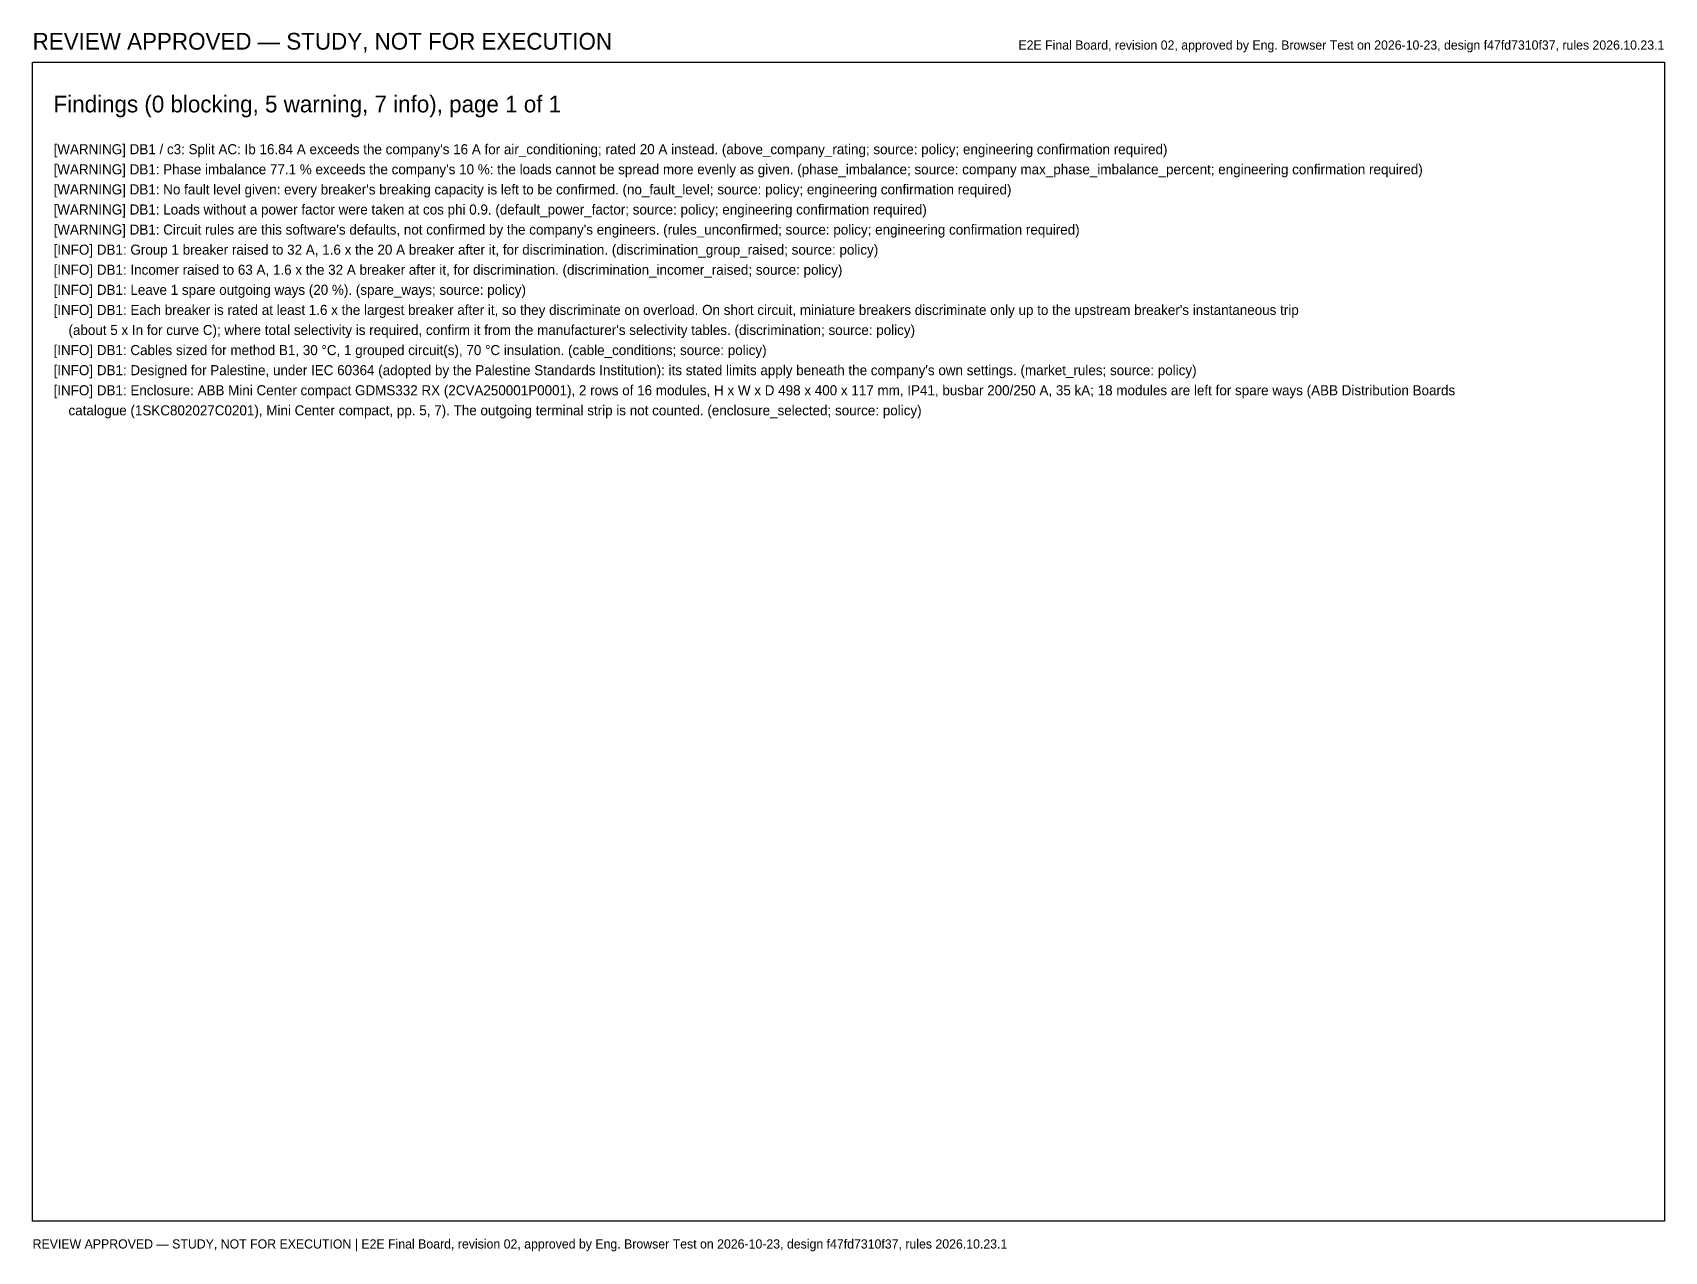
# Model space of a CAD drawing. Header units: millimetres. Extents: x 20 to 4370, y 3 to 294.
# Drawn here: x 3980 to 4370, y 2.8 to 294.1 of the extents above; entities that cross this region are included whole.
import ezdxf
from ezdxf.enums import TextEntityAlignment as Align

# ---------------------------------------------------------------- set-up
doc = ezdxf.new("R2010")
doc.units = ezdxf.units.MM
doc.layers.add('FRAME', color=7, linetype='CONTINUOUS')
doc.layers.add('TEXT', color=7, linetype='CONTINUOUS')

msp = doc.modelspace()

# ---------------------------------------------------------------- texts
at = {"layer": 'TEXT'}
for s, height, p in [('REVIEW APPROVED — STUDY, NOT FOR EXECUTION', 4, (3980, 290)), ('Findings (0 blocking, 5 warning, 7 info), page 1 of 1', 4, (3985, 275)), ("[WARNING] DB1 / c3: Split AC: Ib 16.84 A exceeds the company's 16 A for air_conditioning; rated 20 A instead. (above_company_rating; source: policy; engineering confirmation required)", 2.4, (3985, 265)), ("[WARNING] DB1: Phase imbalance 77.1 % exceeds the company's 10 %: the loads cannot be spread more evenly as given. (phase_imbalance; source: company max_phase_imbalance_percent; engineering confirmation required)", 2.4, (3985, 260.2)), ("[WARNING] DB1: No fault level given: every breaker's breaking capacity is left to be confirmed. (no_fault_level; source: policy; engineering confirmation required)", 2.4, (3985, 255.4)), ('[WARNING] DB1: Loads without a power factor were taken at cos phi 0.9. (default_power_factor; source: policy; engineering confirmation required)', 2.4, (3985, 250.6)), ("[WARNING] DB1: Circuit rules are this software's defaults, not confirmed by the company's engineers. (rules_unconfirmed; source: policy; engineering confirmation required)", 2.4, (3985, 245.8)), ('[INFO] DB1: Group 1 breaker raised to 32 A, 1.6 x the 20 A breaker after it, for discrimination. (discrimination_group_raised; source: policy)', 2.4, (3985, 241)), ('[INFO] DB1: Incomer raised to 63 A, 1.6 x the 32 A breaker after it, for discrimination. (discrimination_incomer_raised; source: policy)', 2.4, (3985, 236.2)), ('[INFO] DB1: Leave 1 spare outgoing ways (20 %). (spare_ways; source: policy)', 2.4, (3985, 231.4)), ("[INFO] DB1: Each breaker is rated at least 1.6 x the largest breaker after it, so they discriminate on overload. On short circuit, miniature breakers discriminate only up to the upstream breaker's instantaneous trip", 2.4, (3985, 226.6)), ("    (about 5 x In for curve C); where total selectivity is required, confirm it from the manufacturer's selectivity tables. (discrimination; source: policy)", 2.4, (3985, 221.8)), ('[INFO] DB1: Cables sized for method B1, 30 °C, 1 grouped circuit(s), 70 °C insulation. (cable_conditions; source: policy)', 2.4, (3985, 217)), ("[INFO] DB1: Designed for Palestine, under IEC 60364 (adopted by the Palestine Standards Institution): its stated limits apply beneath the company's own settings. (market_rules; source: policy)", 2.4, (3985, 212.2)), ('[INFO] DB1: Enclosure: ABB Mini Center compact GDMS332 RX (2CVA250001P0001), 2 rows of 16 modules, H x W x D 498 x 400 x 117 mm, IP41, busbar 200/250 A, 35 kA; 18 modules are left for spare ways (ABB Distribution Boards', 2.4, (3985, 207.4)), ('    catalogue (1SKC802027C0201), Mini Center compact, pp. 5, 7). The outgoing terminal strip is not counted. (enclosure_selected; source: policy)', 2.4, (3985, 202.6)), ('REVIEW APPROVED — STUDY, NOT FOR EXECUTION | E2E Final Board, revision 02, approved by Eng. Browser Test on 2026-10-23, design f47fd7310f37, rules 2026.10.23.1', 2.2, (3980, 3.5))]:
    msp.add_text(s, height=height, dxfattribs=at).set_placement(p)
msp.add_text('E2E Final Board, revision 02, approved by Eng. Browser Test on 2026-10-23, design f47fd7310f37, rules 2026.10.23.1', height=2.2, dxfattribs=at).set_placement((4370, 290), align=Align.RIGHT)

# ---------------------------------------------------------------- linework, layer by layer
at = {"layer": 'FRAME'}
msp.add_lwpolyline([(3980, 287), (4370, 287), (4370, 10), (3980, 10)], close=True, dxfattribs=at)

msp.set_redraw_order([(e.dxf.handle, doc.entitydb.next_handle()) for e in msp.query("TEXT MTEXT ATTDEF DIMENSION ARC_DIMENSION")])  # texts and dimensions are drawn at this point

doc.saveas('drawing.dxf')
